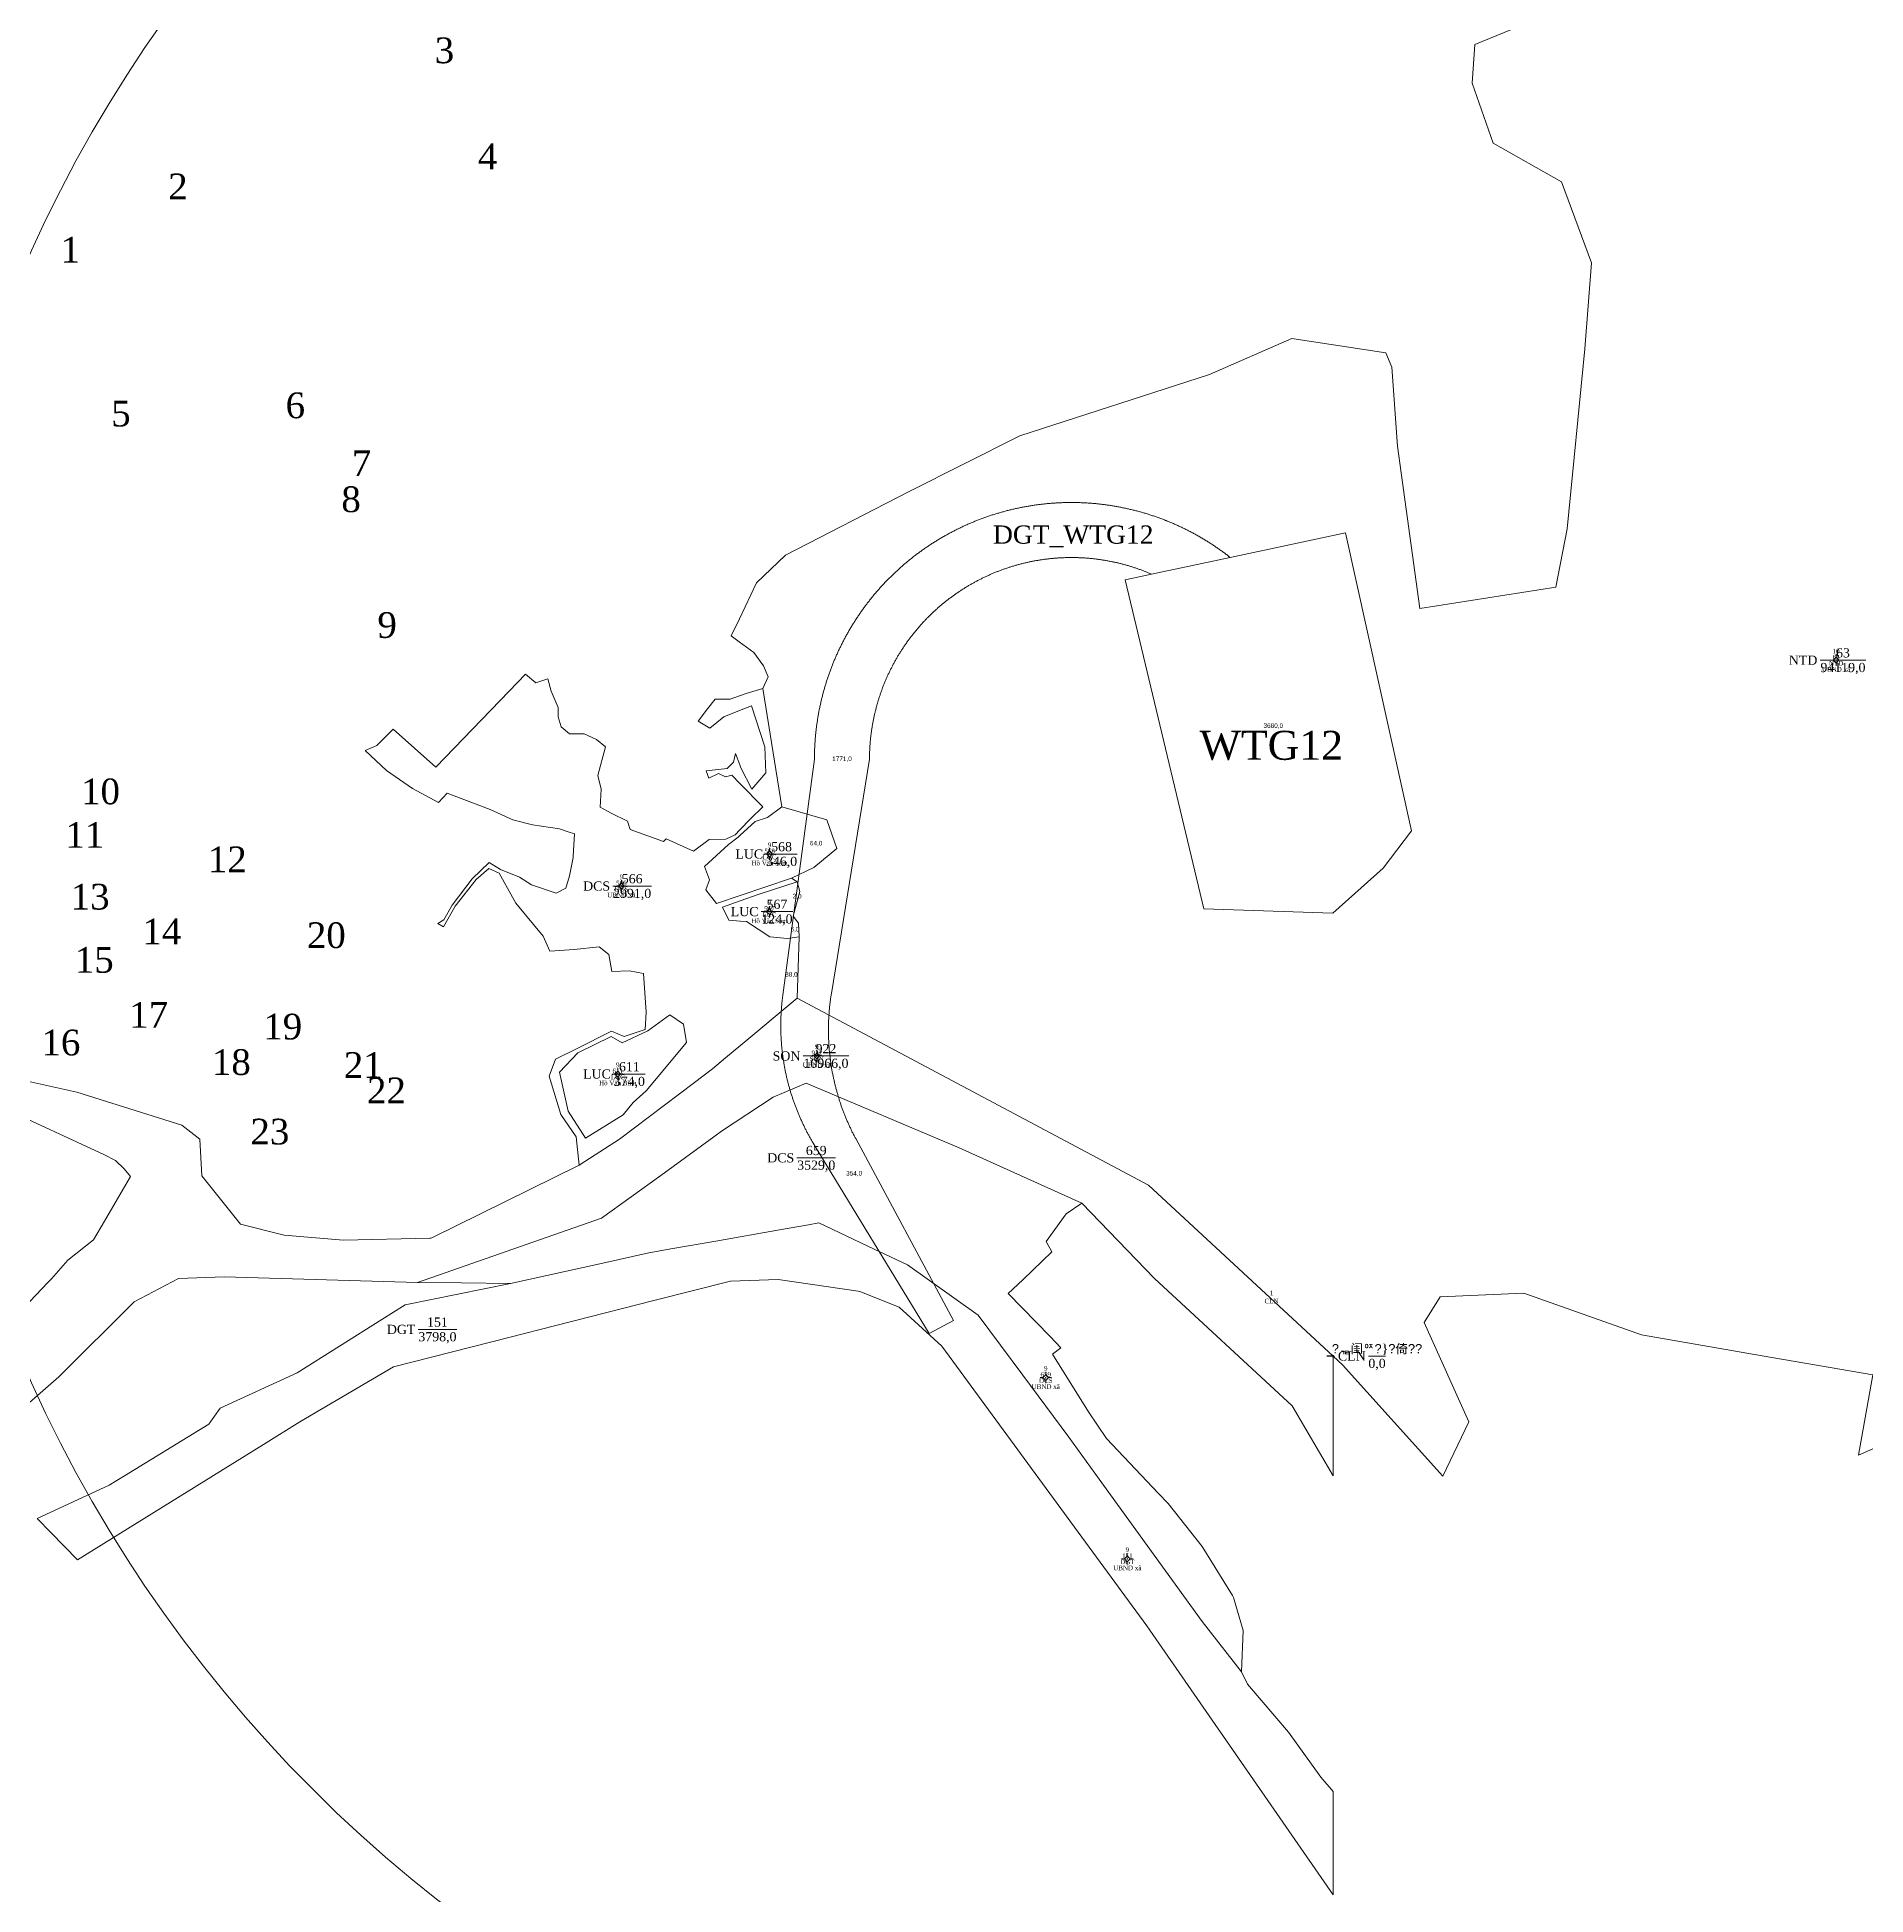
# Model space of a CAD drawing. Header units: metres. Extents: x 546523 to 548566, y 1840677 to 1842758.
# Drawn here: x 546717.6 to 547116.1, y 1842223.3 to 1842628.4 of the extents above; entities that cross this region are included whole.
import ezdxf
from ezdxf.enums import TextEntityAlignment as Align

# ---------------------------------------------------------------- set-up
doc = ezdxf.new("R2010")
doc.units = ezdxf.units.M
doc.header["$MEASUREMENT"] = 0
for name, color, linetype, lineweight in [('Level 10', 7, 'Continuous', 0), ('Level 11', 7, 'Continuous', 0), ('Level 13', 7, 'Continuous', 0), ('Level 15', 7, 'Continuous', 0), ('Level 2', 7, 'Continuous', 0), ('Level 20', 7, 'Continuous', 0), ('Level 28', 7, 'Continuous', 0), ('Level 30', 7, 'Continuous', 0), ('Level 4', 7, 'Continuous', 0), ('Level 5', 7, 'Continuous', 0)]:
    doc.layers.add(name, color=color, linetype=linetype, lineweight=lineweight)
doc.styles.add('Style-Arial', font='arial.ttf')
doc.styles.add('Style-Times New Roman', font='times.ttf')
doc.styles.add('Style-Vntime', font='Vntime.shx')
doc.dimstyles.get("Standard").update_dxf_attribs({"dimtxt": 0.18, "dimasz": 0.18, "dimexe": 0.18, "dimexo": 0.0625, "dimgap": 0.09, "dimtad": 0, "dimtih": 1, "dimtoh": 1, "dimdec": 4, "dimzin": 0, "dimdsep": 46, "dimtxsty": 'Standard', "dimcen": 0.09, "dimadec": 0, "dimazin": 0, "dimtfac": 1, "dimtdec": 4, "dimtofl": 0, "dimtmove": 0, "dimatfit": 3, "dimfxl": 1, "dimtolj": 1, "dimtzin": 0, "dimarcsym": 0})

msp = doc.modelspace()

# ---------------------------------------------------------------- texts
at = {"layer": 'Level 15', "color": 1, "linetype": 'Continuous', "lineweight": 0, "char_height": 1, "attachment_point": 5, "style": 'Style-Times New Roman'}
for s, insert, line_spacing_factor in [('10\\P63\\PNTD\\PUBND xã', (547109.62, 1842492.51), 0.790735), ('9\\P568\\PLUC\\PHồ Văn Sâm', (546877.18, 1842450.24), 0.790735), ('9\\P566\\PDCS\\PUBND xã', (546844.87, 1842443.26), 0.790735), ('9\\P567\\PLUC\\PHồ Văn Sâm', (546877.15, 1842437.64), 0.790735), ('9\\P922\\PSON\\PUBND xã', (546887.47, 1842406.21), 0.790735), ('9\\P611\\PLUC\\PHồ Văn Bình', (546844.09, 1842402.27), 0.790735), ('1\\P \\PCLN\\P ', (546986.58, 1842353.2), 0.53147), ('9\\P659\\PDCS\\PUBND xã', (546937.37, 1842336.09), 0.790735), ('9\\P151\\PDGT\\PUBND xã', (546955.15, 1842296.55), 0.790735)]:
    msp.add_mtext(s, dxfattribs=dict(at, insert=insert, line_spacing_factor=line_spacing_factor))
at = {"layer": 'Level 20', "color": 5, "linetype": 'Continuous', "lineweight": 0, "style": 'Style-Times New Roman'}
for s, height, p in [('3', 5.61, (546806.32, 1842625.49)), ('4', 5.61, (546815.72, 1842602.34)), ('2', 5.61, (546748.23, 1842595.82)), ('1', 5.61, (546724.78, 1842582.01)), ('6', 5.61, (546773.82, 1842548.08)), ('5', 5.61, (546735.8, 1842546.28)), ('7', 5.61, (546788.25, 1842535.45)), ('8', 5.61, (546785.96, 1842527.6)), ('9', 5.61, (546793.83, 1842500.18)), ('10', 5.608, (546731.36, 1842463.89)), ('11', 5.608, (546727.93, 1842454.41)), ('12', 5.608, (546758.99, 1842449.08)), ('13', 5.608, (546729.1, 1842440.94)), ('14', 5.608, (546744.72, 1842433.35)), ('20', 5.608, (546780.57, 1842432.54)), ('15', 5.608, (546730, 1842427.16)), ('17', 5.608, (546741.85, 1842415.15)), ('16', 5.608, (546722.73, 1842409.14)), ('19', 5.608, (546771.08, 1842412.62)), ('18', 5.608, (546759.87, 1842404.87)), ('21', 5.608, (546788.63, 1842404.24)), ('22', 5.608, (546793.68, 1842398.7)), ('23', 5.608, (546768.27, 1842389.72))]:
    msp.add_text(s, height=height, dxfattribs=at).set_placement(p, align=Align.MIDDLE_CENTER)
at = {"layer": 'Level 28', "color": 1, "linetype": 'Continuous', "lineweight": 0, "style": 'Style-Vntime'}
for s, height, p in [('DGT_WTG12', 3.97, (546925.88, 1842517.91)), ('WTG12', 6.318, (546970.9, 1842470.79))]:
    msp.add_text(s, height=height, dxfattribs=at).set_placement(p)
at = {"layer": 'Level 5', "color": 5, "linetype": 'Continuous', "lineweight": 0, "style": 'Style-Arial'}
for s, p in [('3680,0', (546986.97, 1842478.24)), ('1771,0', (546892.96, 1842471.01)), ('64,0', (546887.32, 1842452.61)), ('2,0', (546883.18, 1842441.06)), ('6,0', (546882.72, 1842433.85)), ('38,0', (546881.94, 1842424.01)), ('354,0', (546895.61, 1842380.63))]:
    msp.add_text(s, height=1, dxfattribs=at).set_placement(p, align=Align.MIDDLE_CENTER)

# ---------------------------------------------------------------- blocks, each defined once
blk = doc.blocks.new('CENTRD')
at = {"layer": 'Level 11', "linetype": 'Continuous', "lineweight": 0}
h = blk.add_hatch(color=1, dxfattribs=at)
edge = h.paths.add_edge_path()
edge.add_arc((0, 0), 1.5, 0, 360)
at = {"layer": 'Level 11', "color": 1, "linetype": 'Continuous', "lineweight": 0}
for p, q in [((-6.2, 0), (-12.5, 0)), ((0, 6.2), (-6.2, 0)), ((-6.2, 0), (0, -6.2)), ((0, 12.5), (0, 6.2)), ((6.2, 0), (0, 6.2)), ((0, -6.2), (6.2, 0)), ((12.5, 0), (6.2, 0)), ((0, -6.2), (0, -12.5))]:
    blk.add_line(p, q, dxfattribs=at)
blk = doc.blocks.new('N_THUA_1')
at = {"layer": 'Level 13', "color": 7, "linetype": 'Continuous', "lineweight": 0}
blk.add_line((-1.9, 0), (6.51, 0), dxfattribs=at)
at = {"layer": 'Level 13', "color": 5, "linetype": 'Continuous', "lineweight": 0, "style": 'Style-Times New Roman'}
blk.add_text('151', height=2, dxfattribs=at).set_placement((2.31, 1.6), align=Align.MIDDLE_CENTER)
at = {"layer": 'Level 2', "color": 3, "linetype": 'Continuous', "lineweight": 0, "style": 'Style-Times New Roman'}
blk.add_text('DGT', height=2, dxfattribs=at).set_placement((-2.5, 0), align=Align.MIDDLE_RIGHT)
at = {"layer": 'Level 4', "color": 1, "linetype": 'Continuous', "lineweight": 0, "style": 'Style-Times New Roman'}
blk.add_text('3798,0', height=2, dxfattribs=at).set_placement((2.31, -1.6), align=Align.MIDDLE_CENTER)
blk = doc.blocks.new('N_THUA_2')
at = {"layer": 'Level 13', "color": 7, "linetype": 'Continuous', "lineweight": 0}
blk.add_line((-1.85, 0), (6.56, 0), dxfattribs=at)
at = {"layer": 'Level 13', "color": 5, "linetype": 'Continuous', "lineweight": 0, "style": 'Style-Times New Roman'}
blk.add_text('566', height=2, dxfattribs=at).set_placement((2.36, 1.6), align=Align.MIDDLE_CENTER)
at = {"layer": 'Level 2', "color": 3, "linetype": 'Continuous', "lineweight": 0, "style": 'Style-Times New Roman'}
blk.add_text('DCS', height=2, dxfattribs=at).set_placement((-2.45, 0), align=Align.MIDDLE_RIGHT)
at = {"layer": 'Level 4', "color": 1, "linetype": 'Continuous', "lineweight": 0, "style": 'Style-Times New Roman'}
blk.add_text('2991,0', height=2, dxfattribs=at).set_placement((2.36, -1.6), align=Align.MIDDLE_CENTER)
blk = doc.blocks.new('N_THUA_3')
at = {"layer": 'Level 13', "color": 7, "linetype": 'Continuous', "lineweight": 0}
blk.add_line((-0.82, 0), (6.04, 0), dxfattribs=at)
at = {"layer": 'Level 13', "color": 5, "linetype": 'Continuous', "lineweight": 0, "style": 'Style-Times New Roman'}
blk.add_text('567', height=2, dxfattribs=at).set_placement((2.61, 1.6), align=Align.MIDDLE_CENTER)
at = {"layer": 'Level 2', "color": 3, "linetype": 'Continuous', "lineweight": 0, "style": 'Style-Times New Roman'}
blk.add_text('LUC', height=2, dxfattribs=at).set_placement((-1.42, 0), align=Align.MIDDLE_RIGHT)
at = {"layer": 'Level 4', "color": 1, "linetype": 'Continuous', "lineweight": 0, "style": 'Style-Times New Roman'}
blk.add_text('124,0', height=2, dxfattribs=at).set_placement((2.61, -1.6), align=Align.MIDDLE_CENTER)
blk = doc.blocks.new('N_THUA_4')
at = {"layer": 'Level 13', "color": 7, "linetype": 'Continuous', "lineweight": 0}
blk.add_line((-0.81, 0), (6.04, 0), dxfattribs=at)
at = {"layer": 'Level 13', "color": 5, "linetype": 'Continuous', "lineweight": 0, "style": 'Style-Times New Roman'}
blk.add_text('568', height=2, dxfattribs=at).set_placement((2.61, 1.6), align=Align.MIDDLE_CENTER)
at = {"layer": 'Level 2', "color": 3, "linetype": 'Continuous', "lineweight": 0, "style": 'Style-Times New Roman'}
blk.add_text('LUC', height=2, dxfattribs=at).set_placement((-1.41, 0), align=Align.MIDDLE_RIGHT)
at = {"layer": 'Level 4', "color": 1, "linetype": 'Continuous', "lineweight": 0, "style": 'Style-Times New Roman'}
blk.add_text('346,0', height=2, dxfattribs=at).set_placement((2.61, -1.6), align=Align.MIDDLE_CENTER)
blk = doc.blocks.new('N_THUA_5')
at = {"layer": 'Level 13', "color": 7, "linetype": 'Continuous', "lineweight": 0}
blk.add_line((-0.91, 0), (5.94, 0), dxfattribs=at)
at = {"layer": 'Level 13', "color": 5, "linetype": 'Continuous', "lineweight": 0, "style": 'Style-Times New Roman'}
blk.add_text('611', height=2, dxfattribs=at).set_placement((2.52, 1.6), align=Align.MIDDLE_CENTER)
at = {"layer": 'Level 2', "color": 3, "linetype": 'Continuous', "lineweight": 0, "style": 'Style-Times New Roman'}
blk.add_text('LUC', height=2, dxfattribs=at).set_placement((-1.51, 0), align=Align.MIDDLE_RIGHT)
at = {"layer": 'Level 4', "color": 1, "linetype": 'Continuous', "lineweight": 0, "style": 'Style-Times New Roman'}
blk.add_text('374,0', height=2, dxfattribs=at).set_placement((2.52, -1.6), align=Align.MIDDLE_CENTER)
blk = doc.blocks.new('N_THUA_6')
at = {"layer": 'Level 13', "color": 7, "linetype": 'Continuous', "lineweight": 0}
blk.add_line((-1.85, 0), (6.56, 0), dxfattribs=at)
at = {"layer": 'Level 13', "color": 5, "linetype": 'Continuous', "lineweight": 0, "style": 'Style-Times New Roman'}
blk.add_text('659', height=2, dxfattribs=at).set_placement((2.36, 1.6), align=Align.MIDDLE_CENTER)
at = {"layer": 'Level 2', "color": 3, "linetype": 'Continuous', "lineweight": 0, "style": 'Style-Times New Roman'}
blk.add_text('DCS', height=2, dxfattribs=at).set_placement((-2.45, 0), align=Align.MIDDLE_RIGHT)
at = {"layer": 'Level 4', "color": 1, "linetype": 'Continuous', "lineweight": 0, "style": 'Style-Times New Roman'}
blk.add_text('3529,0', height=2, dxfattribs=at).set_placement((2.36, -1.6), align=Align.MIDDLE_CENTER)
blk = doc.blocks.new('N_THUA_7')
at = {"layer": 'Level 13', "color": 7, "linetype": 'Continuous', "lineweight": 0}
blk.add_line((-2.98, 0), (6.98, 0), dxfattribs=at)
at = {"layer": 'Level 13', "color": 5, "linetype": 'Continuous', "lineweight": 0, "style": 'Style-Times New Roman'}
blk.add_text('922', height=2, dxfattribs=at).set_placement((2, 1.6), align=Align.MIDDLE_CENTER)
at = {"layer": 'Level 2', "color": 3, "linetype": 'Continuous', "lineweight": 0, "style": 'Style-Times New Roman'}
blk.add_text('SON', height=2, dxfattribs=at).set_placement((-3.58, 0), align=Align.MIDDLE_RIGHT)
at = {"layer": 'Level 4', "color": 1, "linetype": 'Continuous', "lineweight": 0, "style": 'Style-Times New Roman'}
blk.add_text('10966,0', height=2, dxfattribs=at).set_placement((2, -1.6), align=Align.MIDDLE_CENTER)
blk = doc.blocks.new('N_THUA_8')
at = {"layer": 'Level 13', "color": 7, "linetype": 'Continuous', "lineweight": 0}
blk.add_line((-3.48, 0), (6.48, 0), dxfattribs=at)
at = {"layer": 'Level 13', "color": 5, "linetype": 'Continuous', "lineweight": 0, "style": 'Style-Times New Roman'}
blk.add_text('63', height=2, dxfattribs=at).set_placement((1.5, 1.6), align=Align.MIDDLE_CENTER)
at = {"layer": 'Level 2', "color": 3, "linetype": 'Continuous', "lineweight": 0, "style": 'Style-Times New Roman'}
blk.add_text('NTD', height=2, dxfattribs=at).set_placement((-4.08, 0), align=Align.MIDDLE_RIGHT)
at = {"layer": 'Level 4', "color": 1, "linetype": 'Continuous', "lineweight": 0, "style": 'Style-Times New Roman'}
blk.add_text('94119,0', height=2, dxfattribs=at).set_placement((1.5, -1.6), align=Align.MIDDLE_CENTER)
blk = doc.blocks.new('N_THUA_68')
at = {"layer": 'Level 13', "color": 7, "linetype": 'Continuous', "lineweight": 0}
blk.add_line((0, 0), (3.75, 0), dxfattribs=at)
at = {"layer": 'Level 13', "color": 5, "linetype": 'Continuous', "lineweight": 0, "style": 'Style-Times New Roman'}
blk.add_text('᭐ᇃ闺ᅈ\uf34c}\ueb34倚\ue930\x7f', height=2, dxfattribs=at).set_placement((1.87, 1.6), align=Align.MIDDLE_CENTER)
at = {"layer": 'Level 2', "color": 3, "linetype": 'Continuous', "lineweight": 0, "style": 'Style-Times New Roman'}
blk.add_text('CLN', height=2, dxfattribs=at).set_placement((-0.6, 0), align=Align.MIDDLE_RIGHT)
at = {"layer": 'Level 4', "color": 1, "linetype": 'Continuous', "lineweight": 0, "style": 'Style-Times New Roman'}
blk.add_text('0,0', height=2, dxfattribs=at).set_placement((1.87, -1.6), align=Align.MIDDLE_CENTER)
blk = doc.blocks.new('TerminatorOpen')
at = {"color": 0, "linetype": 'ByBlock', "lineweight": -2}
for q in [(-1, 0.5), (-1, 0), (-1, -0.5)]:
    blk.add_line((0, 0), q, dxfattribs=at)

# ---------------------------------------------------------------- linework, layer by layer
at = {"layer": 'Level 10', "color": 5, "linetype": 'Continuous', "lineweight": 0}
for p, q in [((546875.74, 1842486.36), (546879.86, 1842460.55)), ((546881.99, 1842444.95), (546883.21, 1842444.2)), ((546883.17, 1842418.83), (546883.63, 1842432.17)), ((546883.17, 1842418.83), (546959.75, 1842378.02)), ((546959.75, 1842378.02), (547000, 1842340.78))]:
    msp.add_line(p, q, dxfattribs=at)
at = {"layer": 'Level 10', "color": 5, "linetype": 'Continuous', "lineweight": 0, "flags": 128}
for points in [[(546875.74, 1842486.36), (546876.85, 1842488.87), (546875.85, 1842491.31), (546873.77, 1842494.2), (546870.57, 1842496.54), (546868.84, 1842497.81), (546870.6, 1842501.49), (546874.35, 1842509.34), (546880.63, 1842515.42), (546907.48, 1842529.2), (546931.69, 1842541.41), (546973.04, 1842554.81), (546991, 1842562.63), (547011.5, 1842559.56), (547012.8, 1842556.38), (547014.04, 1842539.19), (547018.9, 1842503.76), (547048.52, 1842508.41), (547051.03, 1842521.17), (547054.87, 1842560.39), (547056.32, 1842579.13), (547049.79, 1842596.84), (547034.9, 1842605.26), (547030.34, 1842618.36), (547030.88, 1842626.74), (547074.77, 1842644.8), (547084.76, 1842683.4), (547171.21, 1842694.06), (547205.25, 1842698.25), (547210.97, 1842657.44), (547200.66, 1842630.27), (547187.88, 1842603.6), (547185.91, 1842590.53), (547209.55, 1842579.16), (547226.65, 1842567.33), (547239.84, 1842558.84), (547270.13, 1842543.08), (547286.78, 1842538.3), (547344.55, 1842488.49), (547365.75, 1842468.82), (547368.41, 1842464.75), (547378.72, 1842449), (547378.96, 1842448.64), (547378.61, 1842448.47), (547373.94, 1842446.29), (547376.65, 1842439.75), (547389.37, 1842409.04), (547369.93, 1842391.86), (547359.49, 1842382.64), (547342.14, 1842367.32), (547326.22, 1842383.64), (547315.21, 1842409.53), (547302.85, 1842433.27), (547292.65, 1842459.7), (547279.38, 1842480.58), (547262.65, 1842502.84), (547258.42, 1842501.49), (547250.61, 1842490.94), (547247.68, 1842492.55), (547244.99, 1842485.62), (547246.17, 1842472.66), (547250.78, 1842443.65), (547250.19, 1842429.92), (547240.06, 1842430.52), (547234.12, 1842429.83), (547225.35, 1842425.73), (547207.86, 1842414.42), (547183.85, 1842406.71), (547167.55, 1842401.36), (547161.03, 1842398.61), (547158.31, 1842400.21), (547156.31, 1842401.05), (547149.57, 1842402.41), (547147.67, 1842396.77), (547147.7, 1842393.95), (547144.91, 1842387.65), (547140.54, 1842381.06), (547139.7, 1842377.7), (547140.11, 1842374.12), (547147.06, 1842368.4), (547147.34, 1842364.74), (547146.59, 1842362.14), (547145.06, 1842358.59), (547145.8, 1842354.01), (547144.83, 1842348.83), (547144.05, 1842345.47), (547144.78, 1842341.43), (547143.9, 1842338.78), (547135.27, 1842326.62), (547126.66, 1842324.53), (547114.52, 1842319.17), (547117.6, 1842336.71), (547093.52, 1842340.81), (547067.18, 1842345.43), (547041.57, 1842354.5), (547023.3, 1842353.66), (547019.88, 1842348.06), (547029.55, 1842326.41), (547023.89, 1842314.59), (547002.06, 1842338.88), (547000, 1842340.78)], [(546800.43, 1842356.82), (546758.28, 1842358.04), (546748.34, 1842357.66), (546738.68, 1842352.61), (546722.3, 1842336.24), (546715.33, 1842330.15), (546706, 1842322.82), (546698.1, 1842319.78), (546691.68, 1842315.6), (546685.23, 1842311.05), (546680.96, 1842308.59), (546662.39, 1842294.64), (546639.58, 1842286.64), (546607.83, 1842283.5), (546583.46, 1842296.37), (546578.58, 1842305.01), (546579.09, 1842320.64), (546582.22, 1842326.38), (546583.77, 1842331.85), (546585.07, 1842336.45), (546585.14, 1842336.66), (546588.74, 1842348.03), (546589.65, 1842351.03), (546589.15, 1842351.07), (546583.53, 1842352.66), (546575.7, 1842359.31), (546565.82, 1842364.23), (546549.27, 1842355.46), (546538.09, 1842339.7), (546538.24, 1842330.75), (546534.8, 1842325.53), (546527.64, 1842319.37), (546524.58, 1842317.36), (546522.52, 1842318.6), (546523.08, 1842322.36), (546523.68, 1842330.64), (546524.06, 1842335.77), (546530.93, 1842346.53), (546535.42, 1842351.32), (546541.9, 1842357.94), (546545.52, 1842361.56), (546550.81, 1842364.98), (546563.92, 1842372.49), (546569.39, 1842374.5), (546571.23, 1842373.69), (546590.19, 1842365.32), (546591.36, 1842364.8), (546597.49, 1842364.03), (546603.92, 1842361.86), (546609.06, 1842358.01), (546609.47, 1842354.31), (546608.27, 1842351.51), (546610.08, 1842345.6), (546598.07, 1842333.85), (546595.26, 1842331.13), (546591.69, 1842322.91), (546588.51, 1842316.42), (546587.68, 1842311.1), (546590.12, 1842305.33), (546592.21, 1842300.84), (546601.94, 1842297.42), (546608.34, 1842296.09), (546618.05, 1842295.55), (546624.69, 1842296.37), (546634.14, 1842294.76), (546645.55, 1842296.81), (546655.9, 1842303.17), (546660.54, 1842310.48), (546667.05, 1842318.79), (546680.5, 1842326.59), (546690.91, 1842330.58), (546699.68, 1842334.18), (546700.78, 1842334.63), (546704.78, 1842339.58), (546705.8, 1842340.84), (546711.64, 1842347.55), (546714.65, 1842351.31), (546719.87, 1842356.82), (546720.64, 1842357.64), (546724.2, 1842361.68), (546729.85, 1842366.15), (546732.2, 1842370.16), (546737.91, 1842379.92), (546736.49, 1842381.59), (546734.64, 1842383.44), (546732.06, 1842384.73), (546709.76, 1842395.05), (546702.98, 1842399.11), (546701.01, 1842396.48), (546701.58, 1842390.65), (546707.54, 1842382.47), (546703.87, 1842375.41), (546695.22, 1842368.39), (546691.53, 1842365.25), (546683.25, 1842361.96), (546675.99, 1842363.59), (546672.17, 1842365.88), (546669.2, 1842369.25), (546667.53, 1842371.87), (546666.62, 1842374.71), (546660.89, 1842381.14), (546658.37, 1842388.59), (546657.02, 1842390.88), (546653.72, 1842399.44), (546654.51, 1842413.9), (546653.56, 1842419.95), (546651.03, 1842423.98), (546646.86, 1842426.86), (546636.51, 1842427.71), (546624.39, 1842429.49), (546608.84, 1842427.29), (546603.62, 1842424.01), (546596.97, 1842427.87), (546591.37, 1842431.2), (546590.32, 1842440.41), (546591.23, 1842449.85), (546595.38, 1842457.54), (546596.24, 1842458.65), (546596.38, 1842458.76), (546600.75, 1842459.68), (546602.84, 1842460.75), (546603.77, 1842462.48), (546601.19, 1842464.48), (546601.11, 1842464.65), (546604.7, 1842468.63), (546608.73, 1842473.82), (546612.5, 1842481.46), (546613.56, 1842494.92), (546610.55, 1842508.05), (546608.56, 1842511.12), (546609.7, 1842515.52), (546605.05, 1842520.6), (546597.28, 1842521.97), (546588.58, 1842523.04), (546584.53, 1842522.34), (546581.48, 1842522.43), (546571.85, 1842520.72), (546574, 1842524.69), (546585.26, 1842528.35), (546590.71, 1842528.17), (546594.24, 1842528.91), (546608.14, 1842527.85), (546615.12, 1842521.69), (546618.61, 1842517.06), (546618.47, 1842511.59), (546619.14, 1842508.02), (546617.49, 1842498.86), (546616.78, 1842497.69), (546616.21, 1842487.67), (546614.88, 1842484.66), (546613.11, 1842480.1), (546613.32, 1842463.48), (546614.53, 1842461.65), (546615.11, 1842458.92), (546615.26, 1842453.73), (546603.7, 1842452.02), (546597.21, 1842450.59), (546592.64, 1842443.97), (546594.68, 1842438.78), (546607.77, 1842436.1), (546645.47, 1842432.35), (546654.71, 1842428.49), (546659.19, 1842422.07), (546664.28, 1842404.87), (546669.77, 1842389.35), (546675.67, 1842375.9), (546678.86, 1842373.43), (546689.71, 1842378.47), (546693.57, 1842384), (546693.79, 1842394.3), (546704.46, 1842407.48), (546715.11, 1842400.78), (546726.16, 1842398.32), (546749.09, 1842391.09), (546752.97, 1842388.1), (546753.42, 1842380.07), (546761.87, 1842369.5), (546771.37, 1842367.1), (546784.28, 1842366.03), (546803.16, 1842366.45), (546803.34, 1842366.45), (546803.54, 1842366.55), (546835.66, 1842382.36)], [(546835.66, 1842382.36), (546834.99, 1842388.56), (546831.65, 1842393.45), (546829.11, 1842401.77), (546830.55, 1842405.53), (546835.07, 1842407.76), (546842.76, 1842411.6), (546845.45, 1842410.45), (546850.08, 1842412), (546850.25, 1842415.75), (546849.67, 1842424.18), (546846.65, 1842424.78), (546842.8, 1842424.66), (546842.16, 1842428.3), (546840.07, 1842429.99), (546834.61, 1842429.4), (546829.26, 1842429.09), (546827.8, 1842432.34), (546821.85, 1842439.51), (546818.24, 1842446.04), (546815.99, 1842447.11), (546813.25, 1842444.66), (546808.65, 1842438.84), (546806.13, 1842434.38), (546804.88, 1842435.12), (546806.2, 1842435.92), (546808, 1842439.08), (546812.38, 1842444.81), (546816.09, 1842448.39), (546818.54, 1842446.9), (546822.66, 1842445.17), (546825.27, 1842443.52), (546830.64, 1842441.71), (546832.74, 1842442.79), (546833.58, 1842445.46), (546834.35, 1842449.48), (546834.4, 1842449.75), (546834.68, 1842454.61), (546833.29, 1842455.08), (546831.39, 1842455.72), (546825.51, 1842456.62), (546821.23, 1842457.67), (546816.28, 1842459.94), (546806.92, 1842463.48), (546805.05, 1842461.45), (546799.32, 1842464.56), (546793.71, 1842468.47), (546789.05, 1842472.79), (546791.6, 1842473.93), (546795.16, 1842477.5), (546804.41, 1842469.18), (546820.4, 1842485.72), (546823.99, 1842489.44), (546826.26, 1842487.58), (546828.82, 1842488.42), (546829.6, 1842485.75), (546831.08, 1842482.21), (546831.12, 1842480.17), (546831.79, 1842477.95), (546833.58, 1842476.48), (546836.8, 1842476.48), (546839.49, 1842475.24), (546841.44, 1842473.61), (546839.76, 1842467.34), (546840.48, 1842464.35), (546840.22, 1842460.48), (546842.66, 1842459.16), (546846.18, 1842457.38), (546846.78, 1842455.62), (546854.05, 1842452.95), (546854.63, 1842453.56), (546860.62, 1842450.9), (546864.02, 1842453.41), (546867.61, 1842453.49), (546869.71, 1842454.46), (546870.72, 1842455.54), (546872.99, 1842457.95), (546875.72, 1842460.54), (546870.69, 1842465.63), (546868.94, 1842467.4), (546867.57, 1842467.05), (546866.01, 1842467.78), (546863.93, 1842466.77), (546863.34, 1842468.37), (546867.92, 1842468.91), (546869.33, 1842470.26), (546869.76, 1842472.18), (546870.67, 1842469.72), (546870.93, 1842469.02), (546873.34, 1842464.39), (546876.36, 1842467.96), (546876.17, 1842473.58), (546873.23, 1842482.56), (546870.63, 1842481.52), (546867.23, 1842480.15), (546864.15, 1842477.67), (546861.64, 1842479.21), (546863.65, 1842481.93), (546865.34, 1842484.03), (546868.57, 1842483.98), (546870.62, 1842484.71), (546872.11, 1842485.24), (546875.74, 1842486.36)], [(546879.86, 1842460.55), (546876.7, 1842458.2), (546874.06, 1842457.34), (546870.73, 1842454.28), (546870.36, 1842453.94), (546868.2, 1842452.32), (546863, 1842447.5), (546864.11, 1842444.59), (546863.28, 1842442.44), (546865.64, 1842439.45), (546870.78, 1842441.18), (546881.99, 1842444.95)], [(546879.86, 1842460.55), (546889.65, 1842457.68), (546891.83, 1842451.45), (546886.8, 1842447.28), (546881.99, 1842444.95)], [(546883.21, 1842444.2), (546874.93, 1842441.49), (546870.78, 1842440.04), (546866.91, 1842438.68), (546868.27, 1842435.82), (546870.8, 1842435.63), (546872.16, 1842435.53), (546877.2, 1842432.18), (546881.05, 1842431.83), (546883.63, 1842432.17)], [(546883.21, 1842444.2), (546883.78, 1842442.09), (546882.29, 1842436.72), (546883.46, 1842435.17), (546883.63, 1842432.17)], [(546835.66, 1842382.36), (546839.16, 1842384.64), (546844.45, 1842388.09), (546860.83, 1842400.45), (546864.72, 1842403.39), (546867.6, 1842405.8), (546870.9, 1842408.56), (546883.17, 1842418.83)], [(546859.04, 1842409.13), (546858.4, 1842413.15), (546855.44, 1842415.16), (546850.63, 1842411.66), (546845.04, 1842409.05), (546842.62, 1842410.45), (546835.42, 1842406.89), (546831.37, 1842402.69), (546833.28, 1842394.16), (546837.03, 1842388.29), (546845.27, 1842393.34), (546847.47, 1842396.06), (546850.25, 1842398.57), (546859.04, 1842409.13)], [(546800.43, 1842356.82), (546840.54, 1842370.86), (546853.45, 1842380.13), (546865.01, 1842388.56), (546866.7, 1842389.79), (546877.99, 1842397.21), (546885.12, 1842400.28), (546918.53, 1842386.15), (546945.27, 1842374.09)], [(546980.06, 1842271.91), (546980.38, 1842280.91), (546978.31, 1842288.12), (546978.06, 1842288.53), (546971.44, 1842299.25), (546964.04, 1842308.62), (546961.95, 1842310.83), (546950.6, 1842322.8), (546946.68, 1842328.6), (546938.85, 1842341.16), (546940.64, 1842342.53), (546938.35, 1842345.05), (546929.17, 1842354.41), (546932.4, 1842357.39), (546938.71, 1842363.48), (546937.49, 1842365.77), (546941.79, 1842371.81), (546945.27, 1842374.09)], [(546945.27, 1842374.09), (546961.09, 1842357.67), (546991.05, 1842329.89), (547000, 1842314.68), (547000, 1842325.09), (547000, 1842340.78)], [(546820.7, 1842356.6), (546840.84, 1842361.05), (546850.84, 1842363.26), (546856.12, 1842364.19), (546865.44, 1842365.84), (546879.31, 1842368.29), (546885.68, 1842369.42), (546887.88, 1842369.81), (546899.97, 1842364.1), (546907.24, 1842360.66), (546922.65, 1842349.67), (546932.35, 1842336.61), (546942.37, 1842323.11), (546949.03, 1842313.9), (546971.43, 1842282.9), (546980.06, 1842271.91)], [(546980.06, 1842271.91), (546981.36, 1842269.25), (546990.25, 1842258.78), (546997.36, 1842248.92), (547000, 1842245.84), (547000, 1842223.87), (547000, 1842223.29), (546959.43, 1842281.98), (546914.74, 1842342.9), (546905.41, 1842351.4), (546896.87, 1842354.84), (546896.5, 1842354.89), (546879.02, 1842357.45), (546868.66, 1842357.11), (546851.98, 1842352.86), (546816.63, 1842343.86), (546795.21, 1842338.4), (546774.82, 1842326.4), (546766.86, 1842321.46), (546726.32, 1842296.32), (546720.5, 1842302.33), (546717.55, 1842305.38), (546733.24, 1842312.6), (546736.55, 1842314.63), (546754.97, 1842325.89), (546757.42, 1842329.42), (546774.22, 1842337.13), (546792.65, 1842348.78), (546797.76, 1842351.92), (546820.7, 1842356.6)], [(546800.43, 1842356.82), (546810.04, 1842356.72), (546820.7, 1842356.6)]]:
    msp.add_lwpolyline(points, dxfattribs=at)
at = {"layer": 'Level 15', "color": 1, "linetype": 'Continuous', "lineweight": 0}
msp.add_circle((546989.8, 1842458.36), 300, dxfattribs=at)
at = {"layer": 'Level 30', "color": 7, "linetype": 'Continuous', "lineweight": 0}
msp.add_line((546960.42, 1842511.28), (546977.55, 1842514.93), dxfattribs=at)
at = {"layer": 'Level 30', "color": 1, "linetype": 'Continuous', "lineweight": 0, "flags": 128}
msp.add_lwpolyline([(547017.12, 1842455.33), (547002.73, 1842520.3), (546977.55, 1842514.93), (546977.38, 1842515.06), (546977.21, 1842515.19), (546977.05, 1842515.32), (546976.88, 1842515.45), (546976.71, 1842515.58), (546976.54, 1842515.7), (546976.37, 1842515.83), (546976.2, 1842515.96), (546976.03, 1842516.08), (546975.86, 1842516.21), (546975.69, 1842516.33), (546975.51, 1842516.45), (546975.34, 1842516.58), (546975.17, 1842516.7), (546975, 1842516.82), (546974.82, 1842516.94), (546974.65, 1842517.06), (546974.47, 1842517.18), (546974.3, 1842517.3), (546974.12, 1842517.42), (546973.95, 1842517.53), (546973.77, 1842517.65), (546973.59, 1842517.77), (546973.42, 1842517.88), (546973.24, 1842518), (546973.06, 1842518.11), (546972.88, 1842518.22), (546972.7, 1842518.34), (546972.52, 1842518.45), (546972.34, 1842518.56), (546972.16, 1842518.67), (546971.98, 1842518.78), (546971.8, 1842518.89), (546971.62, 1842519), (546971.44, 1842519.11), (546971.25, 1842519.21), (546971.07, 1842519.32), (546970.89, 1842519.43), (546970.7, 1842519.53), (546970.52, 1842519.64), (546970.33, 1842519.74), (546970.15, 1842519.84), (546969.96, 1842519.95), (546969.78, 1842520.05), (546969.59, 1842520.15), (546969.41, 1842520.25), (546969.22, 1842520.35), (546969.03, 1842520.45), (546968.85, 1842520.55), (546968.66, 1842520.64), (546968.47, 1842520.74), (546968.28, 1842520.84), (546968.09, 1842520.93), (546967.9, 1842521.03), (546967.71, 1842521.12), (546967.52, 1842521.21), (546967.33, 1842521.31), (546967.14, 1842521.4), (546966.95, 1842521.49), (546966.76, 1842521.58), (546966.57, 1842521.67), (546966.38, 1842521.76), (546966.18, 1842521.85), (546965.99, 1842521.93), (546965.8, 1842522.02), (546965.6, 1842522.11), (546965.41, 1842522.19), (546965.22, 1842522.28), (546965.02, 1842522.36), (546964.83, 1842522.44), (546964.63, 1842522.52), (546964.44, 1842522.61), (546964.24, 1842522.69), (546964.04, 1842522.77), (546963.85, 1842522.85), (546963.65, 1842522.93), (546963.46, 1842523), (546963.26, 1842523.08), (546963.06, 1842523.16), (546962.86, 1842523.23), (546962.67, 1842523.31), (546962.47, 1842523.38), (546962.27, 1842523.45), (546962.07, 1842523.53), (546961.87, 1842523.6), (546961.67, 1842523.67), (546961.47, 1842523.74), (546961.27, 1842523.81), (546961.07, 1842523.88), (546960.87, 1842523.95), (546960.67, 1842524.01), (546960.47, 1842524.08), (546960.27, 1842524.15), (546960.07, 1842524.21), (546959.87, 1842524.28), (546959.66, 1842524.34), (546959.46, 1842524.4), (546959.26, 1842524.46), (546959.06, 1842524.53), (546958.85, 1842524.59), (546958.65, 1842524.65), (546958.45, 1842524.7), (546958.24, 1842524.76), (546958.04, 1842524.82), (546957.84, 1842524.88), (546957.63, 1842524.93), (546957.43, 1842524.99), (546957.22, 1842525.04), (546957.02, 1842525.1), (546956.81, 1842525.15), (546956.61, 1842525.2), (546956.4, 1842525.25), (546956.2, 1842525.3), (546955.99, 1842525.35), (546955.79, 1842525.4), (546955.58, 1842525.45), (546955.37, 1842525.5), (546955.17, 1842525.54), (546954.96, 1842525.59), (546954.75, 1842525.63), (546954.55, 1842525.68), (546954.34, 1842525.72), (546954.13, 1842525.76), (546953.92, 1842525.81), (546953.72, 1842525.85), (546953.51, 1842525.89), (546953.3, 1842525.93), (546953.09, 1842525.96), (546952.88, 1842526), (546952.68, 1842526.04), (546952.47, 1842526.08), (546952.26, 1842526.11), (546952.05, 1842526.15), (546951.84, 1842526.18), (546951.63, 1842526.21), (546951.42, 1842526.25), (546951.21, 1842526.28), (546951, 1842526.31), (546950.79, 1842526.34), (546950.58, 1842526.37), (546950.37, 1842526.4), (546950.17, 1842526.42), (546949.96, 1842526.45), (546949.75, 1842526.48), (546949.53, 1842526.5), (546949.32, 1842526.53), (546949.11, 1842526.55), (546948.9, 1842526.57), (546948.69, 1842526.59), (546948.48, 1842526.62), (546948.27, 1842526.64), (546948.06, 1842526.66), (546947.85, 1842526.68), (546947.64, 1842526.69), (546947.43, 1842526.71), (546947.22, 1842526.73), (546947.01, 1842526.74), (546946.8, 1842526.76), (546946.58, 1842526.77), (546946.37, 1842526.79), (546946.16, 1842526.8), (546945.95, 1842526.81), (546945.74, 1842526.82), (546945.53, 1842526.83), (546945.32, 1842526.84), (546945.1, 1842526.85), (546944.89, 1842526.86), (546944.68, 1842526.86), (546944.47, 1842526.87), (546944.26, 1842526.87), (546944.05, 1842526.88), (546943.84, 1842526.88), (546943.62, 1842526.89), (546943.41, 1842526.89), (546943.2, 1842526.89), (546942.99, 1842526.89), (546942.78, 1842526.89), (546942.57, 1842526.89), (546942.35, 1842526.89), (546942.14, 1842526.88), (546941.93, 1842526.88), (546941.72, 1842526.88), (546941.51, 1842526.87), (546941.3, 1842526.86), (546941.08, 1842526.86), (546940.87, 1842526.85), (546940.66, 1842526.84), (546940.45, 1842526.83), (546940.24, 1842526.82), (546940.03, 1842526.81), (546939.82, 1842526.8), (546939.6, 1842526.79), (546939.39, 1842526.78), (546939.18, 1842526.76), (546938.97, 1842526.75), (546938.76, 1842526.73), (546938.55, 1842526.72), (546938.34, 1842526.7), (546938.13, 1842526.68), (546937.92, 1842526.66), (546937.7, 1842526.64), (546937.49, 1842526.62), (546937.28, 1842526.6), (546937.07, 1842526.58), (546936.86, 1842526.56), (546936.65, 1842526.53), (546936.44, 1842526.51), (546936.23, 1842526.48), (546936.02, 1842526.46), (546935.81, 1842526.43), (546935.6, 1842526.4), (546935.39, 1842526.38), (546935.18, 1842526.35), (546934.97, 1842526.32), (546934.76, 1842526.29), (546934.55, 1842526.26), (546934.34, 1842526.22), (546934.14, 1842526.19), (546933.93, 1842526.16), (546933.72, 1842526.12), (546933.51, 1842526.09), (546933.3, 1842526.05), (546933.09, 1842526.01), (546932.88, 1842525.98), (546932.68, 1842525.94), (546932.47, 1842525.9), (546932.26, 1842525.86), (546932.05, 1842525.82), (546931.84, 1842525.78), (546931.64, 1842525.73), (546931.43, 1842525.69), (546931.22, 1842525.65), (546931.02, 1842525.6), (546930.81, 1842525.56), (546930.6, 1842525.51), (546930.4, 1842525.46), (546930.19, 1842525.41), (546929.98, 1842525.37), (546929.78, 1842525.32), (546929.57, 1842525.27), (546929.37, 1842525.22), (546929.16, 1842525.16), (546928.96, 1842525.11), (546928.75, 1842525.06), (546928.55, 1842525), (546928.34, 1842524.95), (546928.14, 1842524.89), (546927.94, 1842524.84), (546927.73, 1842524.78), (546927.53, 1842524.72), (546927.32, 1842524.66), (546927.12, 1842524.6), (546926.92, 1842524.54), (546926.72, 1842524.48), (546926.51, 1842524.42), (546926.31, 1842524.36), (546926.11, 1842524.29), (546925.91, 1842524.23), (546925.71, 1842524.17), (546925.5, 1842524.1), (546925.3, 1842524.03), (546925.1, 1842523.97), (546924.9, 1842523.9), (546924.7, 1842523.83), (546924.5, 1842523.76), (546924.3, 1842523.69), (546924.1, 1842523.62), (546923.9, 1842523.55), (546923.71, 1842523.48), (546923.51, 1842523.4), (546923.31, 1842523.33), (546923.11, 1842523.25), (546922.91, 1842523.18), (546922.71, 1842523.1), (546922.52, 1842523.03), (546922.32, 1842522.95), (546922.12, 1842522.87), (546921.93, 1842522.79), (546921.73, 1842522.71), (546921.54, 1842522.63), (546921.34, 1842522.55), (546921.15, 1842522.47), (546920.95, 1842522.38), (546920.76, 1842522.3), (546920.56, 1842522.22), (546920.37, 1842522.13), (546920.17, 1842522.05), (546919.98, 1842521.96), (546919.79, 1842521.87), (546919.6, 1842521.78), (546919.4, 1842521.7), (546919.21, 1842521.61), (546919.02, 1842521.52), (546918.83, 1842521.43), (546918.64, 1842521.33), (546918.45, 1842521.24), (546918.26, 1842521.15), (546918.07, 1842521.05), (546917.88, 1842520.96), (546917.69, 1842520.86), (546917.5, 1842520.77), (546917.31, 1842520.67), (546917.12, 1842520.58), (546916.94, 1842520.48), (546916.75, 1842520.38), (546916.56, 1842520.28), (546916.38, 1842520.18), (546916.19, 1842520.08), (546916, 1842519.98), (546915.82, 1842519.87), (546915.63, 1842519.77), (546915.45, 1842519.67), (546915.27, 1842519.56), (546915.08, 1842519.46), (546914.9, 1842519.35), (546914.72, 1842519.25), (546914.53, 1842519.14), (546914.35, 1842519.03), (546914.17, 1842518.92), (546913.99, 1842518.81), (546913.81, 1842518.7), (546913.63, 1842518.59), (546913.45, 1842518.48), (546913.27, 1842518.37), (546913.09, 1842518.26), (546912.91, 1842518.14), (546912.73, 1842518.03), (546912.55, 1842517.92), (546912.37, 1842517.8), (546912.2, 1842517.69), (546912.02, 1842517.57), (546911.84, 1842517.45), (546911.67, 1842517.33), (546911.49, 1842517.21), (546911.32, 1842517.1), (546911.14, 1842516.98), (546910.97, 1842516.86), (546910.8, 1842516.73), (546910.62, 1842516.61), (546910.45, 1842516.49), (546910.28, 1842516.37), (546910.11, 1842516.24), (546909.94, 1842516.12), (546909.77, 1842515.99), (546909.6, 1842515.87), (546909.43, 1842515.74), (546909.26, 1842515.61), (546909.09, 1842515.49), (546908.92, 1842515.36), (546908.75, 1842515.23), (546908.58, 1842515.1), (546908.42, 1842514.97), (546908.25, 1842514.84), (546908.08, 1842514.71), (546907.92, 1842514.57), (546907.75, 1842514.44), (546907.59, 1842514.31), (546907.43, 1842514.17), (546907.26, 1842514.04), (546907.1, 1842513.9), (546906.94, 1842513.77), (546906.78, 1842513.63), (546906.61, 1842513.5), (546906.45, 1842513.36), (546906.29, 1842513.22), (546906.13, 1842513.08), (546905.97, 1842512.94), (546905.82, 1842512.8), (546905.66, 1842512.66), (546905.5, 1842512.52), (546905.34, 1842512.38), (546905.19, 1842512.23), (546905.03, 1842512.09), (546904.88, 1842511.95), (546904.72, 1842511.8), (546904.57, 1842511.66), (546904.41, 1842511.51), (546904.26, 1842511.37), (546904.11, 1842511.22), (546903.95, 1842511.07), (546903.8, 1842510.93), (546903.65, 1842510.78), (546903.5, 1842510.63), (546903.35, 1842510.48), (546903.2, 1842510.33), (546903.05, 1842510.18), (546902.9, 1842510.03), (546902.76, 1842509.88), (546902.61, 1842509.72), (546902.46, 1842509.57), (546902.32, 1842509.42), (546902.17, 1842509.26), (546902.03, 1842509.11), (546901.88, 1842508.95), (546901.74, 1842508.8), (546901.6, 1842508.64), (546901.45, 1842508.49), (546901.31, 1842508.33), (546901.17, 1842508.17), (546901.03, 1842508.01), (546900.89, 1842507.85), (546900.75, 1842507.7), (546900.61, 1842507.54), (546900.47, 1842507.38), (546900.34, 1842507.21), (546900.2, 1842507.05), (546900.06, 1842506.89), (546899.93, 1842506.73), (546899.79, 1842506.57), (546899.66, 1842506.4), (546899.52, 1842506.24), (546899.39, 1842506.07), (546899.26, 1842505.91), (546899.13, 1842505.74), (546898.99, 1842505.58), (546898.86, 1842505.41), (546898.73, 1842505.24), (546898.6, 1842505.08), (546898.48, 1842504.91), (546898.35, 1842504.74), (546898.22, 1842504.57), (546898.09, 1842504.4), (546897.97, 1842504.23), (546897.84, 1842504.06), (546897.72, 1842503.89), (546897.59, 1842503.72), (546897.47, 1842503.55), (546897.34, 1842503.38), (546897.22, 1842503.2), (546897.1, 1842503.03), (546896.98, 1842502.86), (546896.86, 1842502.68), (546896.74, 1842502.51), (546896.62, 1842502.33), (546896.5, 1842502.16), (546896.38, 1842501.98), (546896.27, 1842501.81), (546896.15, 1842501.63), (546896.03, 1842501.45), (546895.92, 1842501.28), (546895.8, 1842501.1), (546895.69, 1842500.92), (546895.58, 1842500.74), (546895.46, 1842500.56), (546895.35, 1842500.38), (546895.24, 1842500.2), (546895.13, 1842500.02), (546895.02, 1842499.84), (546894.91, 1842499.66), (546894.8, 1842499.48), (546894.7, 1842499.29), (546894.59, 1842499.11), (546894.48, 1842498.93), (546894.38, 1842498.74), (546894.27, 1842498.56), (546894.17, 1842498.38), (546894.06, 1842498.19), (546893.96, 1842498.01), (546893.86, 1842497.82), (546893.76, 1842497.64), (546893.66, 1842497.45), (546893.56, 1842497.26), (546893.46, 1842497.08), (546893.36, 1842496.89), (546893.26, 1842496.7), (546893.16, 1842496.51), (546893.07, 1842496.33), (546892.97, 1842496.14), (546892.88, 1842495.95), (546892.78, 1842495.76), (546892.69, 1842495.57), (546892.6, 1842495.38), (546892.5, 1842495.19), (546892.41, 1842495), (546892.32, 1842494.81), (546892.23, 1842494.61), (546892.14, 1842494.42), (546892.05, 1842494.23), (546891.96, 1842494.04), (546891.88, 1842493.84), (546891.79, 1842493.65), (546891.71, 1842493.46), (546891.62, 1842493.26), (546891.54, 1842493.07), (546891.45, 1842492.87), (546891.37, 1842492.68), (546891.29, 1842492.48), (546891.21, 1842492.29), (546891.13, 1842492.09), (546891.05, 1842491.9), (546890.97, 1842491.7), (546890.89, 1842491.5), (546890.81, 1842491.31), (546890.74, 1842491.11), (546890.66, 1842490.91), (546890.58, 1842490.72), (546890.51, 1842490.52), (546890.44, 1842490.32), (546890.36, 1842490.12), (546890.29, 1842489.92), (546890.22, 1842489.72), (546890.15, 1842489.52), (546890.08, 1842489.32), (546890.01, 1842489.12), (546889.94, 1842488.92), (546889.87, 1842488.72), (546889.81, 1842488.52), (546889.74, 1842488.32), (546889.67, 1842488.12), (546889.61, 1842487.92), (546889.54, 1842487.72), (546889.48, 1842487.51), (546889.42, 1842487.31), (546889.36, 1842487.11), (546889.3, 1842486.91), (546889.24, 1842486.7), (546889.18, 1842486.5), (546889.12, 1842486.3), (546889.06, 1842486.09), (546889, 1842485.89), (546888.95, 1842485.69), (546888.89, 1842485.48), (546888.84, 1842485.28), (546888.78, 1842485.07), (546888.73, 1842484.87), (546888.68, 1842484.66), (546888.63, 1842484.46), (546888.57, 1842484.25), (546888.52, 1842484.05), (546888.48, 1842483.84), (546888.43, 1842483.63), (546888.38, 1842483.43), (546888.33, 1842483.22), (546888.29, 1842483.01), (546888.24, 1842482.81), (546888.2, 1842482.6), (546888.15, 1842482.39), (546888.11, 1842482.19), (546888.07, 1842481.98), (546888.02, 1842481.77), (546887.98, 1842481.56), (546887.94, 1842481.36), (546887.9, 1842481.15), (546887.87, 1842480.94), (546887.83, 1842480.73), (546887.79, 1842480.52), (546887.76, 1842480.31), (546887.72, 1842480.11), (546887.69, 1842479.9), (546887.65, 1842479.69), (546887.62, 1842479.48), (546887.59, 1842479.27), (546887.56, 1842479.06), (546887.53, 1842478.85), (546887.5, 1842478.64), (546887.47, 1842478.43), (546887.44, 1842478.22), (546887.41, 1842478.01), (546887.39, 1842477.8), (546887.36, 1842477.59), (546887.33, 1842477.38), (546887.31, 1842477.17), (546887.29, 1842476.96), (546887.26, 1842476.75), (546887.24, 1842476.54), (546887.22, 1842476.33), (546887.2, 1842476.12), (546887.18, 1842475.91), (546887.16, 1842475.7), (546887.15, 1842475.49), (546887.13, 1842475.28), (546887.11, 1842475.06), (546887.1, 1842474.85), (546887.08, 1842474.64), (546887.07, 1842474.43), (546887.06, 1842474.22), (546887.04, 1842474.01), (546887.03, 1842473.8), (546887.02, 1842473.59), (546887.01, 1842473.37), (546887, 1842473.16), (546887, 1842472.95), (546886.99, 1842472.74), (546886.98, 1842472.53), (546886.98, 1842472.32), (546886.97, 1842472.1), (546886.97, 1842471.89), (546886.96, 1842471.68), (546886.96, 1842471.47), (546886.96, 1842471.26), (546886.96, 1842471.05), (546886.96, 1842470.89), (546880.06, 1842419.48), (546880.04, 1842419.28), (546880.01, 1842419.08), (546879.99, 1842418.88), (546879.96, 1842418.68), (546879.94, 1842418.49), (546879.92, 1842418.29), (546879.9, 1842418.09), (546879.87, 1842417.89), (546879.85, 1842417.69), (546879.84, 1842417.49), (546879.82, 1842417.29), (546879.8, 1842417.09), (546879.78, 1842416.89), (546879.77, 1842416.69), (546879.75, 1842416.49), (546879.74, 1842416.29), (546879.72, 1842416.1), (546879.71, 1842415.9), (546879.7, 1842415.7), (546879.69, 1842415.5), (546879.68, 1842415.3), (546879.67, 1842415.1), (546879.66, 1842414.9), (546879.65, 1842414.7), (546879.65, 1842414.5), (546879.64, 1842414.3), (546879.63, 1842414.1), (546879.63, 1842413.9), (546879.63, 1842413.7), (546879.62, 1842413.5), (546879.62, 1842413.3), (546879.62, 1842413.1), (546879.62, 1842412.9), (546879.62, 1842412.7), (546879.62, 1842412.5), (546879.62, 1842412.3), (546879.62, 1842412.1), (546879.63, 1842411.9), (546879.63, 1842411.7), (546879.64, 1842411.5), (546879.64, 1842411.3), (546879.65, 1842411.1), (546879.66, 1842410.9), (546879.66, 1842410.7), (546879.67, 1842410.5), (546879.68, 1842410.3), (546879.69, 1842410.1), (546879.7, 1842409.9), (546879.72, 1842409.7), (546879.73, 1842409.5), (546879.74, 1842409.3), (546879.76, 1842409.1), (546879.77, 1842408.9), (546879.79, 1842408.7), (546879.81, 1842408.5), (546879.82, 1842408.3), (546879.84, 1842408.1), (546879.86, 1842407.91), (546879.88, 1842407.71), (546879.9, 1842407.51), (546879.92, 1842407.31), (546879.95, 1842407.11), (546879.97, 1842406.91), (546879.99, 1842406.71), (546880.02, 1842406.51), (546880.04, 1842406.32), (546880.07, 1842406.12), (546880.1, 1842405.92), (546880.13, 1842405.72), (546880.15, 1842405.52), (546880.18, 1842405.33), (546880.21, 1842405.13), (546880.25, 1842404.93), (546880.28, 1842404.73), (546880.31, 1842404.54), (546880.34, 1842404.34), (546880.38, 1842404.14), (546880.41, 1842403.95), (546880.45, 1842403.75), (546880.49, 1842403.55), (546880.52, 1842403.36), (546880.56, 1842403.16), (546880.6, 1842402.96), (546880.64, 1842402.77), (546880.68, 1842402.57), (546880.72, 1842402.38), (546880.77, 1842402.18), (546880.81, 1842401.98), (546880.85, 1842401.79), (546880.9, 1842401.59), (546880.94, 1842401.4), (546880.99, 1842401.21), (546881.04, 1842401.01), (546881.08, 1842400.82), (546881.13, 1842400.62), (546881.18, 1842400.43), (546881.23, 1842400.23), (546881.28, 1842400.04), (546881.33, 1842399.85), (546881.39, 1842399.66), (546881.44, 1842399.46), (546881.49, 1842399.27), (546881.55, 1842399.08), (546881.6, 1842398.89), (546881.66, 1842398.69), (546881.72, 1842398.5), (546881.77, 1842398.31), (546881.83, 1842398.12), (546881.89, 1842397.93), (546881.95, 1842397.74), (546882.01, 1842397.55), (546882.07, 1842397.36), (546882.14, 1842397.17), (546882.2, 1842396.98), (546882.26, 1842396.79), (546882.33, 1842396.6), (546882.39, 1842396.41), (546882.46, 1842396.22), (546882.52, 1842396.03), (546882.59, 1842395.84), (546882.66, 1842395.65), (546882.73, 1842395.47), (546882.8, 1842395.28), (546882.87, 1842395.09), (546882.94, 1842394.91), (546883.01, 1842394.72), (546883.09, 1842394.53), (546883.16, 1842394.35), (546883.23, 1842394.16), (546883.31, 1842393.98), (546883.39, 1842393.79), (546883.46, 1842393.61), (546883.54, 1842393.42), (546883.62, 1842393.24), (546883.7, 1842393.05), (546883.78, 1842392.87), (546883.86, 1842392.69), (546883.94, 1842392.5), (546884.02, 1842392.32), (546884.1, 1842392.14), (546884.18, 1842391.96), (546884.27, 1842391.78), (546884.35, 1842391.59), (546884.44, 1842391.41), (546884.52, 1842391.23), (546884.61, 1842391.05), (546884.7, 1842390.87), (546884.79, 1842390.69), (546884.87, 1842390.51), (546884.96, 1842390.34), (546885.05, 1842390.16), (546885.15, 1842389.98), (546885.24, 1842389.8), (546885.33, 1842389.62), (546885.42, 1842389.45), (546885.52, 1842389.27), (546885.61, 1842389.09), (546885.71, 1842388.92), (546885.8, 1842388.74), (546885.9, 1842388.57), (546886, 1842388.39), (546886.09, 1842388.22), (546886.19, 1842388.04), (546886.29, 1842387.87), (546886.39, 1842387.7), (546886.49, 1842387.53), (546886.6, 1842387.35), (546886.7, 1842387.18), (546886.8, 1842387.01), (546886.9, 1842386.84), (546911.96, 1842345.67), (546917.24, 1842348.51), (546895.95, 1842388.19), (546895.85, 1842388.37), (546895.76, 1842388.55), (546895.67, 1842388.72), (546895.58, 1842388.9), (546895.48, 1842389.08), (546895.39, 1842389.26), (546895.3, 1842389.44), (546895.21, 1842389.62), (546895.13, 1842389.8), (546895.04, 1842389.97), (546894.95, 1842390.15), (546894.86, 1842390.34), (546894.78, 1842390.52), (546894.69, 1842390.7), (546894.61, 1842390.88), (546894.53, 1842391.06), (546894.44, 1842391.24), (546894.36, 1842391.42), (546894.28, 1842391.61), (546894.2, 1842391.79), (546894.12, 1842391.97), (546894.04, 1842392.16), (546893.96, 1842392.34), (546893.89, 1842392.53), (546893.81, 1842392.71), (546893.73, 1842392.9), (546893.66, 1842393.08), (546893.58, 1842393.27), (546893.51, 1842393.45), (546893.44, 1842393.64), (546893.36, 1842393.82), (546893.29, 1842394.01), (546893.22, 1842394.2), (546893.15, 1842394.39), (546893.08, 1842394.57), (546893.01, 1842394.76), (546892.94, 1842394.95), (546892.88, 1842395.14), (546892.81, 1842395.33), (546892.74, 1842395.52), (546892.68, 1842395.7), (546892.62, 1842395.89), (546892.55, 1842396.08), (546892.49, 1842396.27), (546892.43, 1842396.46), (546892.37, 1842396.65), (546892.31, 1842396.84), (546892.25, 1842397.04), (546892.19, 1842397.23), (546892.13, 1842397.42), (546892.07, 1842397.61), (546892.02, 1842397.8), (546891.96, 1842397.99), (546891.91, 1842398.19), (546891.85, 1842398.38), (546891.8, 1842398.57), (546891.74, 1842398.76), (546891.69, 1842398.96), (546891.64, 1842399.15), (546891.59, 1842399.34), (546891.54, 1842399.54), (546891.49, 1842399.73), (546891.45, 1842399.93), (546891.4, 1842400.12), (546891.35, 1842400.31), (546891.31, 1842400.51), (546891.26, 1842400.7), (546891.22, 1842400.9), (546891.17, 1842401.09), (546891.13, 1842401.29), (546891.09, 1842401.49), (546891.05, 1842401.68), (546891.01, 1842401.88), (546890.97, 1842402.07), (546890.93, 1842402.27), (546890.89, 1842402.47), (546890.85, 1842402.66), (546890.82, 1842402.86), (546890.78, 1842403.06), (546890.75, 1842403.25), (546890.71, 1842403.45), (546890.68, 1842403.65), (546890.65, 1842403.84), (546890.62, 1842404.04), (546890.59, 1842404.24), (546890.56, 1842404.44), (546890.53, 1842404.64), (546890.5, 1842404.83), (546890.47, 1842405.03), (546890.44, 1842405.23), (546890.42, 1842405.43), (546890.39, 1842405.63), (546890.37, 1842405.83), (546890.35, 1842406.02), (546890.32, 1842406.22), (546890.3, 1842406.42), (546890.28, 1842406.62), (546890.26, 1842406.82), (546890.24, 1842407.02), (546890.22, 1842407.22), (546890.2, 1842407.42), (546890.18, 1842407.62), (546890.17, 1842407.81), (546890.15, 1842408.01), (546890.14, 1842408.21), (546890.12, 1842408.41), (546890.11, 1842408.61), (546890.1, 1842408.81), (546890.09, 1842409.01), (546890.08, 1842409.21), (546890.07, 1842409.41), (546890.06, 1842409.61), (546890.05, 1842409.81), (546890.04, 1842410.01), (546890.03, 1842410.21), (546890.03, 1842410.41), (546890.02, 1842410.61), (546890.02, 1842410.81), (546890.01, 1842411.01), (546890.01, 1842411.21), (546890.01, 1842411.41), (546890.01, 1842411.61), (546890.01, 1842411.81), (546890.01, 1842412.01), (546890.01, 1842412.21), (546890.01, 1842412.41), (546890.01, 1842412.61), (546890.02, 1842412.81), (546890.02, 1842413.01), (546890.03, 1842413.21), (546890.03, 1842413.41), (546890.04, 1842413.61), (546890.05, 1842413.81), (546890.05, 1842414.01), (546890.06, 1842414.21), (546890.07, 1842414.41), (546890.08, 1842414.61), (546890.09, 1842414.81), (546890.11, 1842415.01), (546890.12, 1842415.21), (546890.13, 1842415.41), (546890.15, 1842415.61), (546890.16, 1842415.81), (546890.18, 1842416.01), (546890.2, 1842416.21), (546890.22, 1842416.4), (546890.23, 1842416.6), (546890.25, 1842416.8), (546890.27, 1842417), (546890.3, 1842417.2), (546890.32, 1842417.4), (546890.34, 1842417.6), (546890.36, 1842417.8), (546890.39, 1842417.99), (546890.41, 1842418.19), (546890.44, 1842418.39), (546890.46, 1842418.59), (546890.49, 1842418.79), (546890.52, 1842418.99), (546890.55, 1842419.18), (546890.58, 1842419.38), (546890.61, 1842419.58), (546890.64, 1842419.78), (546890.66, 1842419.86), (546898.96, 1842470.89), (546898.96, 1842470.9), (546898.96, 1842471.09), (546898.96, 1842471.28), (546898.96, 1842471.47), (546898.96, 1842471.65), (546898.97, 1842471.84), (546898.97, 1842472.03), (546898.98, 1842472.22), (546898.98, 1842472.4), (546898.99, 1842472.59), (546899, 1842472.78), (546899.01, 1842472.97), (546899.02, 1842473.15), (546899.03, 1842473.34), (546899.04, 1842473.53), (546899.05, 1842473.72), (546899.06, 1842473.9), (546899.07, 1842474.09), (546899.09, 1842474.28), (546899.1, 1842474.46), (546899.12, 1842474.65), (546899.13, 1842474.84), (546899.15, 1842475.02), (546899.17, 1842475.21), (546899.19, 1842475.4), (546899.21, 1842475.58), (546899.23, 1842475.77), (546899.25, 1842475.96), (546899.27, 1842476.14), (546899.29, 1842476.33), (546899.32, 1842476.52), (546899.34, 1842476.7), (546899.37, 1842476.89), (546899.39, 1842477.07), (546899.42, 1842477.26), (546899.45, 1842477.45), (546899.48, 1842477.63), (546899.51, 1842477.82), (546899.54, 1842478), (546899.57, 1842478.19), (546899.6, 1842478.37), (546899.63, 1842478.56), (546899.66, 1842478.74), (546899.7, 1842478.93), (546899.73, 1842479.11), (546899.77, 1842479.29), (546899.8, 1842479.48), (546899.84, 1842479.66), (546899.88, 1842479.85), (546899.92, 1842480.03), (546899.96, 1842480.21), (546900, 1842480.4), (546900.04, 1842480.58), (546900.08, 1842480.76), (546900.12, 1842480.95), (546900.16, 1842481.13), (546900.21, 1842481.31), (546900.25, 1842481.49), (546900.3, 1842481.67), (546900.35, 1842481.86), (546900.39, 1842482.04), (546900.44, 1842482.22), (546900.49, 1842482.4), (546900.54, 1842482.58), (546900.59, 1842482.76), (546900.64, 1842482.94), (546900.69, 1842483.12), (546900.74, 1842483.3), (546900.8, 1842483.48), (546900.85, 1842483.66), (546900.91, 1842483.84), (546900.96, 1842484.02), (546901.02, 1842484.2), (546901.08, 1842484.38), (546901.13, 1842484.56), (546901.19, 1842484.74), (546901.25, 1842484.91), (546901.31, 1842485.09), (546901.37, 1842485.27), (546901.43, 1842485.45), (546901.5, 1842485.62), (546901.56, 1842485.8), (546901.62, 1842485.98), (546901.69, 1842486.15), (546901.75, 1842486.33), (546901.82, 1842486.5), (546901.89, 1842486.68), (546901.96, 1842486.85), (546902.02, 1842487.03), (546902.09, 1842487.2), (546902.16, 1842487.38), (546902.23, 1842487.55), (546902.3, 1842487.72), (546902.38, 1842487.9), (546902.45, 1842488.07), (546902.52, 1842488.24), (546902.6, 1842488.41), (546902.67, 1842488.59), (546902.75, 1842488.76), (546902.83, 1842488.93), (546902.9, 1842489.1), (546902.98, 1842489.27), (546903.06, 1842489.44), (546903.14, 1842489.61), (546903.22, 1842489.78), (546903.3, 1842489.95), (546903.38, 1842490.12), (546903.46, 1842490.29), (546903.55, 1842490.46), (546903.63, 1842490.62), (546903.72, 1842490.79), (546903.8, 1842490.96), (546903.89, 1842491.13), (546903.97, 1842491.29), (546904.06, 1842491.46), (546904.15, 1842491.62), (546904.24, 1842491.79), (546904.33, 1842491.95), (546904.42, 1842492.12), (546904.51, 1842492.28), (546904.6, 1842492.45), (546904.69, 1842492.61), (546904.78, 1842492.77), (546904.88, 1842492.93), (546904.97, 1842493.1), (546905.07, 1842493.26), (546905.16, 1842493.42), (546905.26, 1842493.58), (546905.36, 1842493.74), (546905.45, 1842493.9), (546905.55, 1842494.06), (546905.65, 1842494.22), (546905.75, 1842494.38), (546905.85, 1842494.54), (546905.95, 1842494.7), (546906.06, 1842494.85), (546906.16, 1842495.01), (546906.26, 1842495.17), (546906.37, 1842495.32), (546906.47, 1842495.48), (546906.57, 1842495.63), (546906.68, 1842495.79), (546906.79, 1842495.94), (546906.89, 1842496.1), (546907, 1842496.25), (546907.11, 1842496.4), (546907.22, 1842496.56), (546907.33, 1842496.71), (546907.44, 1842496.86), (546907.55, 1842497.01), (546907.66, 1842497.16), (546907.78, 1842497.31), (546907.89, 1842497.46), (546908, 1842497.61), (546908.12, 1842497.76), (546908.23, 1842497.91), (546908.35, 1842498.06), (546908.46, 1842498.2), (546908.58, 1842498.35), (546908.7, 1842498.5), (546908.81, 1842498.64), (546908.93, 1842498.79), (546909.05, 1842498.93), (546909.17, 1842499.08), (546909.29, 1842499.22), (546909.41, 1842499.37), (546909.54, 1842499.51), (546909.66, 1842499.65), (546909.78, 1842499.79), (546909.9, 1842499.93), (546910.03, 1842500.07), (546910.15, 1842500.21), (546910.28, 1842500.35), (546910.4, 1842500.49), (546910.53, 1842500.63), (546910.66, 1842500.77), (546910.79, 1842500.91), (546910.91, 1842501.04), (546911.04, 1842501.18), (546911.17, 1842501.32), (546911.3, 1842501.45), (546911.43, 1842501.59), (546911.56, 1842501.72), (546911.7, 1842501.85), (546911.83, 1842501.99), (546911.96, 1842502.12), (546912.1, 1842502.25), (546912.23, 1842502.38), (546912.36, 1842502.51), (546912.5, 1842502.64), (546912.63, 1842502.77), (546912.77, 1842502.9), (546912.91, 1842503.03), (546913.04, 1842503.16), (546913.18, 1842503.29), (546913.32, 1842503.41), (546913.46, 1842503.54), (546913.6, 1842503.66), (546913.74, 1842503.79), (546913.88, 1842503.91), (546914.02, 1842504.04), (546914.16, 1842504.16), (546914.3, 1842504.28), (546914.45, 1842504.4), (546914.59, 1842504.52), (546914.73, 1842504.65), (546914.88, 1842504.77), (546915.02, 1842504.89), (546915.17, 1842505), (546915.31, 1842505.12), (546915.46, 1842505.24), (546915.61, 1842505.36), (546915.75, 1842505.47), (546915.9, 1842505.59), (546916.05, 1842505.7), (546916.2, 1842505.82), (546916.35, 1842505.93), (546916.5, 1842506.04), (546916.65, 1842506.16), (546916.8, 1842506.27), (546916.95, 1842506.38), (546917.1, 1842506.49), (546917.25, 1842506.6), (546917.41, 1842506.71), (546917.56, 1842506.82), (546917.71, 1842506.93), (546917.87, 1842507.03), (546918.02, 1842507.14), (546918.18, 1842507.25), (546918.33, 1842507.35), (546918.49, 1842507.46), (546918.64, 1842507.56), (546918.8, 1842507.66), (546918.96, 1842507.77), (546919.11, 1842507.87), (546919.27, 1842507.97), (546919.43, 1842508.07), (546919.59, 1842508.17), (546919.75, 1842508.27), (546919.91, 1842508.37), (546920.07, 1842508.47), (546920.23, 1842508.56), (546920.39, 1842508.66), (546920.55, 1842508.76), (546920.71, 1842508.85), (546920.87, 1842508.95), (546921.04, 1842509.04), (546921.2, 1842509.13), (546921.36, 1842509.23), (546921.53, 1842509.32), (546921.69, 1842509.41), (546921.85, 1842509.5), (546922.02, 1842509.59), (546922.18, 1842509.68), (546922.35, 1842509.77), (546922.52, 1842509.85), (546922.68, 1842509.94), (546922.85, 1842510.03), (546923.02, 1842510.11), (546923.18, 1842510.2), (546923.35, 1842510.28), (546923.52, 1842510.36), (546923.69, 1842510.45), (546923.86, 1842510.53), (546924.03, 1842510.61), (546924.2, 1842510.69), (546924.37, 1842510.77), (546924.54, 1842510.85), (546924.71, 1842510.93), (546924.88, 1842511), (546925.05, 1842511.08), (546925.22, 1842511.16), (546925.39, 1842511.23), (546925.56, 1842511.31), (546925.74, 1842511.38), (546925.91, 1842511.45), (546926.08, 1842511.52), (546926.26, 1842511.6), (546926.43, 1842511.67), (546926.6, 1842511.74), (546926.78, 1842511.81), (546926.95, 1842511.88), (546927.13, 1842511.94), (546927.3, 1842512.01), (546927.48, 1842512.08), (546927.65, 1842512.14), (546927.83, 1842512.21), (546928.01, 1842512.27), (546928.18, 1842512.33), (546928.36, 1842512.4), (546928.54, 1842512.46), (546928.71, 1842512.52), (546928.89, 1842512.58), (546929.07, 1842512.64), (546929.25, 1842512.7), (546929.43, 1842512.76), (546929.6, 1842512.81), (546929.78, 1842512.87), (546929.96, 1842512.93), (546930.14, 1842512.98), (546930.32, 1842513.04), (546930.5, 1842513.09), (546930.68, 1842513.14), (546930.86, 1842513.19), (546931.04, 1842513.25), (546931.22, 1842513.3), (546931.4, 1842513.35), (546931.58, 1842513.39), (546931.77, 1842513.44), (546931.95, 1842513.49), (546932.13, 1842513.54), (546932.31, 1842513.58), (546932.49, 1842513.63), (546932.68, 1842513.67), (546932.86, 1842513.71), (546933.04, 1842513.76), (546933.22, 1842513.8), (546933.41, 1842513.84), (546933.59, 1842513.88), (546933.77, 1842513.92), (546933.96, 1842513.96), (546934.14, 1842514), (546934.32, 1842514.03), (546934.51, 1842514.07), (546934.69, 1842514.11), (546934.88, 1842514.14), (546935.06, 1842514.18), (546935.25, 1842514.21), (546935.43, 1842514.24), (546935.62, 1842514.27), (546935.8, 1842514.3), (546935.99, 1842514.33), (546936.17, 1842514.36), (546936.36, 1842514.39), (546936.54, 1842514.42), (546936.73, 1842514.45), (546936.91, 1842514.47), (546937.1, 1842514.5), (546937.29, 1842514.52), (546937.47, 1842514.55), (546937.66, 1842514.57), (546937.84, 1842514.59), (546938.03, 1842514.61), (546938.22, 1842514.63), (546938.4, 1842514.65), (546938.59, 1842514.67), (546938.78, 1842514.69), (546938.96, 1842514.71), (546939.15, 1842514.72), (546939.34, 1842514.74), (546939.53, 1842514.76), (546939.71, 1842514.77), (546939.9, 1842514.78), (546940.09, 1842514.8), (546940.27, 1842514.81), (546940.46, 1842514.82), (546940.65, 1842514.83), (546940.84, 1842514.84), (546941.02, 1842514.85), (546941.21, 1842514.85), (546941.4, 1842514.86), (546941.59, 1842514.87), (546941.77, 1842514.87), (546941.96, 1842514.88), (546942.15, 1842514.88), (546942.34, 1842514.89), (546942.52, 1842514.89), (546942.71, 1842514.89), (546942.9, 1842514.89), (546943.09, 1842514.89), (546943.27, 1842514.89), (546943.46, 1842514.89), (546943.65, 1842514.88), (546943.84, 1842514.88), (546944.02, 1842514.88), (546944.21, 1842514.87), (546944.4, 1842514.87), (546944.59, 1842514.86), (546944.77, 1842514.85), (546944.96, 1842514.84), (546945.15, 1842514.83), (546945.34, 1842514.82), (546945.52, 1842514.81), (546945.71, 1842514.8), (546945.9, 1842514.79), (546946.09, 1842514.78), (546946.27, 1842514.76), (546946.46, 1842514.75), (546946.65, 1842514.73), (546946.83, 1842514.72), (546947.02, 1842514.7), (546947.21, 1842514.68), (546947.39, 1842514.67), (546947.58, 1842514.65), (546947.77, 1842514.63), (546947.95, 1842514.6), (546948.14, 1842514.58), (546948.33, 1842514.56), (546948.51, 1842514.54), (546948.7, 1842514.51), (546948.88, 1842514.49), (546949.07, 1842514.46), (546949.26, 1842514.44), (546949.44, 1842514.41), (546949.63, 1842514.38), (546949.81, 1842514.35), (546950, 1842514.32), (546950.18, 1842514.29), (546950.37, 1842514.26), (546950.55, 1842514.23), (546950.74, 1842514.2), (546950.92, 1842514.16), (546951.11, 1842514.13), (546951.29, 1842514.09), (546951.48, 1842514.06), (546951.66, 1842514.02), (546951.84, 1842513.98), (546952.03, 1842513.94), (546952.21, 1842513.91), (546952.39, 1842513.87), (546952.58, 1842513.82), (546952.76, 1842513.78), (546952.94, 1842513.74), (546953.13, 1842513.7), (546953.31, 1842513.65), (546953.49, 1842513.61), (546953.67, 1842513.56), (546953.85, 1842513.52), (546954.04, 1842513.47), (546954.22, 1842513.42), (546954.4, 1842513.38), (546954.58, 1842513.33), (546954.76, 1842513.28), (546954.94, 1842513.23), (546955.12, 1842513.17), (546955.3, 1842513.12), (546955.48, 1842513.07), (546955.66, 1842513.02), (546955.84, 1842512.96), (546956.02, 1842512.91), (546956.2, 1842512.85), (546956.38, 1842512.79), (546956.56, 1842512.74), (546956.73, 1842512.68), (546956.91, 1842512.62), (546957.09, 1842512.56), (546957.27, 1842512.5), (546957.45, 1842512.44), (546957.62, 1842512.37), (546957.8, 1842512.31), (546957.98, 1842512.25), (546958.15, 1842512.18), (546958.33, 1842512.12), (546958.5, 1842512.05), (546958.68, 1842511.98), (546958.85, 1842511.92), (546959.03, 1842511.85), (546959.2, 1842511.78), (546959.38, 1842511.71), (546959.55, 1842511.64), (546959.72, 1842511.57), (546959.9, 1842511.5), (546960.07, 1842511.42), (546960.24, 1842511.35), (546960.42, 1842511.28), (546954.68, 1842510.05), (546971.85, 1842438.31), (546999.94, 1842437.32), (547010.88, 1842447.16), (547017.12, 1842455.33)], dxfattribs=at)

# ---------------------------------------------------------------- block references
at = {"layer": 'Level 11', "color": 1, "linetype": 'Continuous', "lineweight": 0, "xscale": 0.1, "yscale": 0.1, "zscale": 0.1}
for p in [(547109.62, 1842492.51), (546877.18, 1842450.24), (546844.87, 1842443.26), (546877.15, 1842437.64), (546887.47, 1842406.21), (546844.09, 1842402.27), (546937.37, 1842336.09), (546955.15, 1842296.55)]:
    msp.add_blockref('CENTRD', p, dxfattribs=at)
at = {"layer": 'Level 2', "color": 3, "linetype": 'Continuous', "lineweight": 0}
for name, p in [('N_THUA_8', (547109.62, 1842492.51)), ('N_THUA_4', (546877.18, 1842450.24)), ('N_THUA_2', (546844.87, 1842443.26)), ('N_THUA_3', (546876.18, 1842437.69)), ('N_THUA_7', (546887.47, 1842406.21)), ('N_THUA_5', (546844.09, 1842402.27)), ('N_THUA_6', (546884.99, 1842384)), ('N_THUA_1', (546802.48, 1842346.59)), ('N_THUA_68', (547007.7, 1842340.78))]:
    msp.add_blockref(name, p, dxfattribs=at)

msp.set_redraw_order([(e.dxf.handle, doc.entitydb.next_handle()) for e in msp.query("TEXT MTEXT ATTDEF DIMENSION ARC_DIMENSION")])  # texts and dimensions are drawn at this point

# ---------------------------------------------------------------- leaders
at = {"layer": 'Level 13', "color": 7, "linetype": 'Continuous', "lineweight": 0}
msp.add_leader([(547000.21, 1842340.78), (546998.65, 1842340.78)], dimstyle='Standard', override={"dimtxt": 2, "dimasz": 0.4, "dimgap": 1, "dimtad": 1, "dimtxsty": 'Style-Arial', "dimldrblk": 'TerminatorOpen'}, dxfattribs=at)

doc.saveas('drawing.dxf')
